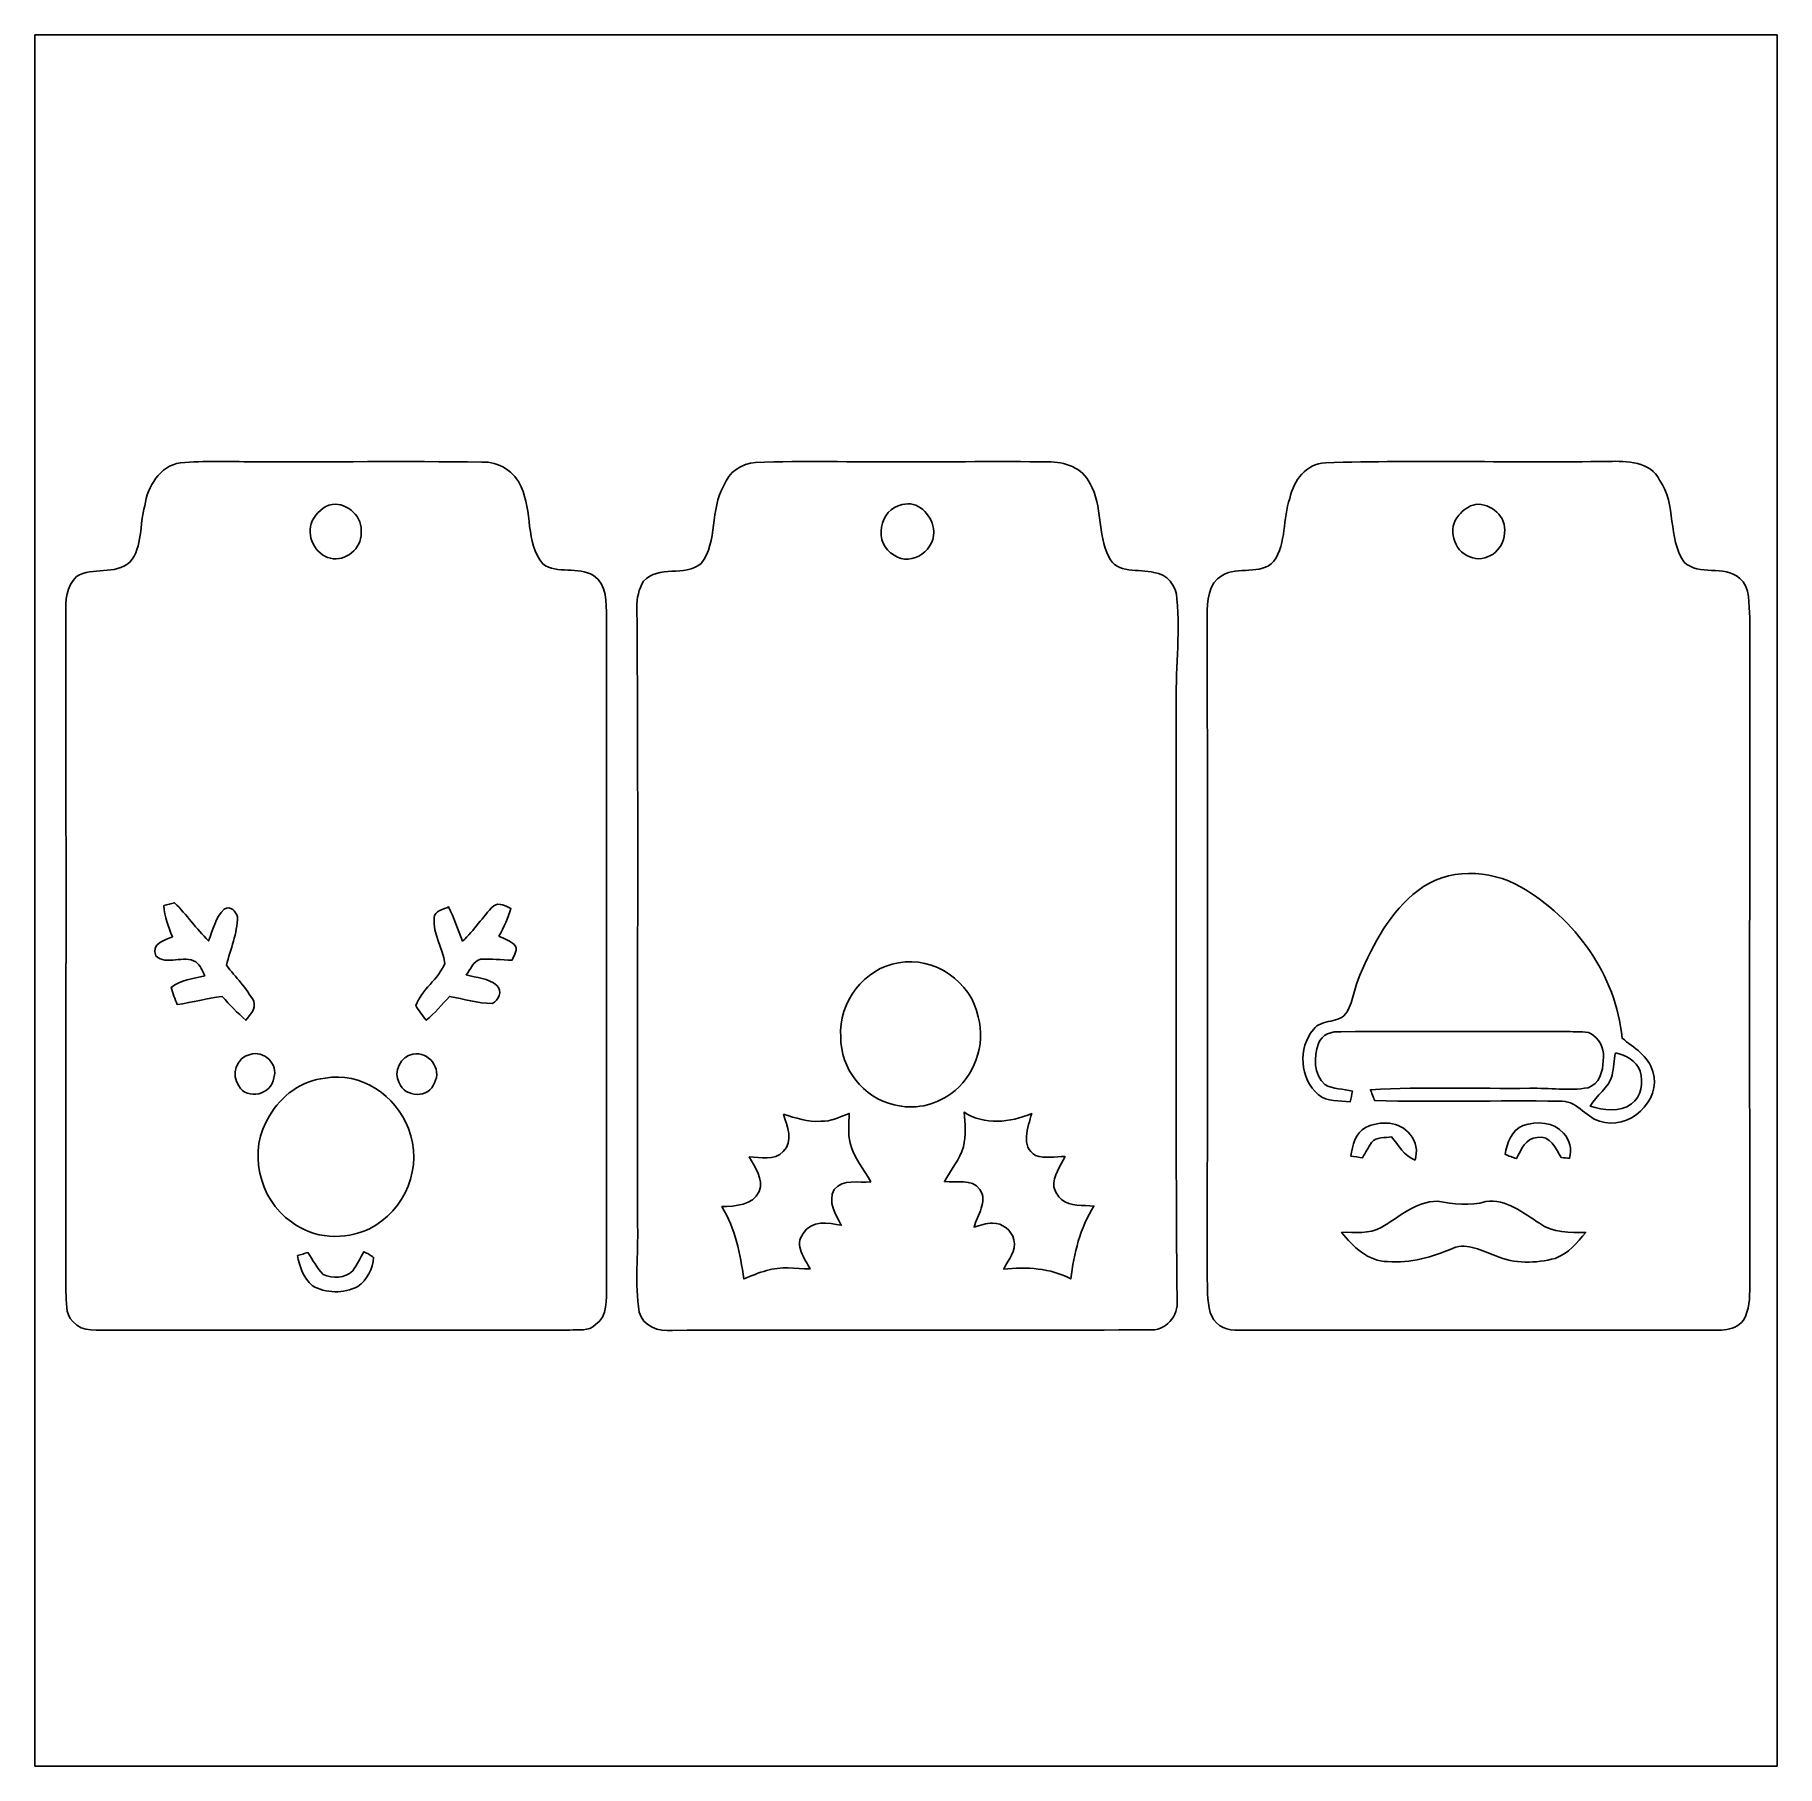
# Model space of a CAD drawing. Header units: centimetres. Extents: x -16.8 to 16.8, y -16.7 to 16.7.
import ezdxf

# ---------------------------------------------------------------- set-up
doc = ezdxf.new("R2010")
doc.units = ezdxf.units.CM
doc.header["$MEASUREMENT"] = 0
doc.layers.add('Layer 1', color=7, linetype='Continuous')

msp = doc.modelspace()

# ---------------------------------------------------------------- linework, layer by layer
at = {"layer": 'Layer 1', "color": 7}
for points, knots in [([(-16.77458, 16.66875), (-16.77458, 16.66875), (16.77458, 16.66875), (16.77458, 16.66875), (16.77458, 16.66875), (16.77458, 16.66875), (16.77458, -16.66875), (16.77458, -16.66875), (16.77458, -16.66875), (16.77458, -16.66875), (-16.77458, -16.66875), (-16.77458, -16.66875), (-16.77458, -16.66875), (-16.77458, -16.66875), (-16.77458, 16.66875), (-16.77458, 16.66875), (-16.77458, 16.66875), (-16.77458, 16.66875), (-16.77458, 16.66875), (-16.77458, 16.66875)], [0, 0, 0, 0, 0.16666667, 0.16666667, 0.16666667, 0.16666667, 0.33333333, 0.33333333, 0.33333333, 0.33333333, 0.5, 0.5, 0.5, 0.5, 0.66666667, 0.66666667, 0.66666667, 0.66666667, 1, 1, 1, 1]), ([(-13.97282, 8.42821), (-14.37005, 8.36895), (-14.60606, 7.9696), (-14.65862, 7.60024), (-14.65862, 7.60024), (-14.76446, 7.24112), (-14.69002, 6.81708), (-14.94543, 6.51369), (-14.94543, 6.51369), (-15.22871, 6.25792), (-15.66404, 6.43608), (-15.97272, 6.23605), (-15.97272, 6.23605), (-16.1738, 6.05896), (-16.18862, 5.76933), (-16.17733, 5.52168), (-16.17733, 5.52168), (-16.17204, 1.17016), (-16.17627, -3.18135), (-16.17521, -7.53286), (-16.17521, -7.53286), (-16.15758, -7.72125), (-16.20061, -7.96078), (-16.04222, -8.10472), (-16.04222, -8.10472), (-15.86406, -8.33649), (-15.54304, -8.25182), (-15.29327, -8.27617), (-15.29327, -8.27617), (-12.35287, -8.26911), (-9.41246, -8.27334), (-6.47241, -8.27405), (-6.47241, -8.27405), (-6.30731, -8.25465), (-6.10941, -8.30439), (-5.97994, -8.16645), (-5.97994, -8.16645), (-5.73088, -8.01229), (-5.78062, -7.67221), (-5.76509, -7.42668), (-5.76509, -7.42668), (-5.76968, -3.13408), (-5.76968, 1.15852), (-5.76545, 5.45112), (-5.76545, 5.45112), (-5.77215, 5.72523), (-5.75486, 6.09212), (-6.01874, 6.25969), (-6.01874, 6.25969), (-6.31331, 6.43749), (-6.71371, 6.27839), (-6.99523, 6.48123), (-6.99523, 6.48123), (-7.33531, 6.9021), (-7.18714, 7.493), (-7.41257, 7.9629), (-7.41257, 7.9629), (-7.52651, 8.26417), (-7.84895, 8.45644), (-8.16681, 8.44268), (-8.16681, 8.44268), (-9.63648, 8.46173), (-11.10686, 8.44127), (-12.57653, 8.44973), (-12.57653, 8.44973), (-13.04184, 8.44656), (-13.50857, 8.47019), (-13.97282, 8.42821), (-13.97282, 8.42821), (-13.97282, 8.42821), (-13.97282, 8.42821), (-13.97282, 8.42821)], [0, 0, 0, 0, 0.05263158, 0.05263158, 0.05263158, 0.05263158, 0.10526316, 0.10526316, 0.10526316, 0.10526316, 0.15789474, 0.15789474, 0.15789474, 0.15789474, 0.21052632, 0.21052632, 0.21052632, 0.21052632, 0.26315789, 0.26315789, 0.26315789, 0.26315789, 0.31578947, 0.31578947, 0.31578947, 0.31578947, 0.36842105, 0.36842105, 0.36842105, 0.36842105, 0.42105263, 0.42105263, 0.42105263, 0.42105263, 0.47368421, 0.47368421, 0.47368421, 0.47368421, 0.52631579, 0.52631579, 0.52631579, 0.52631579, 0.57894737, 0.57894737, 0.57894737, 0.57894737, 0.63157895, 0.63157895, 0.63157895, 0.63157895, 0.68421053, 0.68421053, 0.68421053, 0.68421053, 0.73684211, 0.73684211, 0.73684211, 0.73684211, 0.78947368, 0.78947368, 0.78947368, 0.78947368, 0.84210526, 0.84210526, 0.84210526, 0.84210526, 0.89473684, 0.89473684, 0.89473684, 0.89473684, 1, 1, 1, 1]), ([(-2.89701, 8.43104), (-3.16865, 8.41728), (-3.41242, 8.24724), (-3.50873, 7.99042), (-3.50873, 7.99042), (-3.78178, 7.52687), (-3.61315, 6.92079), (-3.94476, 6.48617), (-3.94476, 6.48617), (-4.26156, 6.22547), (-4.76285, 6.46642), (-5.05354, 6.14786), (-5.05354, 6.14786), (-5.14773, 5.99757), (-5.18442, 5.81801), (-5.1816, 5.64198), (-5.1816, 5.64198), (-5.15126, 1.67428), (-5.17666, -2.29376), (-5.16784, -6.26181), (-5.16784, -6.26181), (-5.15373, -6.81567), (-5.22534, -7.37411), (-5.1368, -7.9248), (-5.1368, -7.9248), (-5.07436, -8.19785), (-4.75227, -8.31074), (-4.49862, -8.27722), (-4.49862, -8.27722), (-1.4411, -8.26241), (1.61713, -8.28393), (4.67466, -8.26699), (4.67466, -8.26699), (4.99886, -8.30404), (5.25357, -7.99888), (5.22076, -7.68844), (5.22076, -7.68844), (5.18266, -3.89749), (5.21476, -0.10513), (5.20171, 3.68653), (5.20171, 3.68653), (5.18336, 4.3942), (5.28708, 5.10293), (5.21441, 5.80954), (5.21441, 5.80954), (5.21406, 6.05543), (5.02391, 6.29497), (4.77485, 6.31719), (4.77485, 6.31719), (4.48486, 6.39163), (4.05941, 6.27839), (3.90349, 6.61741), (3.90349, 6.61741), (3.68229, 7.05591), (3.79271, 7.5946), (3.54542, 8.02605), (3.54542, 8.02605), (3.40819, 8.33437), (3.05012, 8.45538), (2.73473, 8.44409), (2.73473, 8.44409), (1.79388, 8.46173), (0.85266, 8.44232), (-0.08819, 8.44903), (-0.08819, 8.44903), (-1.02447, 8.43492), (-1.9618, 8.47831), (-2.89701, 8.43104), (-2.89701, 8.43104), (-2.89701, 8.43104), (-2.89701, 8.43104), (-2.89701, 8.43104)], [0, 0, 0, 0, 0.05263158, 0.05263158, 0.05263158, 0.05263158, 0.10526316, 0.10526316, 0.10526316, 0.10526316, 0.15789474, 0.15789474, 0.15789474, 0.15789474, 0.21052632, 0.21052632, 0.21052632, 0.21052632, 0.26315789, 0.26315789, 0.26315789, 0.26315789, 0.31578947, 0.31578947, 0.31578947, 0.31578947, 0.36842105, 0.36842105, 0.36842105, 0.36842105, 0.42105263, 0.42105263, 0.42105263, 0.42105263, 0.47368421, 0.47368421, 0.47368421, 0.47368421, 0.52631579, 0.52631579, 0.52631579, 0.52631579, 0.57894737, 0.57894737, 0.57894737, 0.57894737, 0.63157895, 0.63157895, 0.63157895, 0.63157895, 0.68421053, 0.68421053, 0.68421053, 0.68421053, 0.73684211, 0.73684211, 0.73684211, 0.73684211, 0.78947368, 0.78947368, 0.78947368, 0.78947368, 0.84210526, 0.84210526, 0.84210526, 0.84210526, 0.89473684, 0.89473684, 0.89473684, 0.89473684, 1, 1, 1, 1]), ([(8.07473, 8.42962), (7.70784, 8.41446), (7.45843, 8.07826), (7.39246, 7.74347), (7.39246, 7.74347), (7.24888, 7.34977), (7.33178, 6.88728), (7.08484, 6.53239), (7.08484, 6.53239), (6.82237, 6.2484), (6.3948, 6.44913), (6.08683, 6.25863), (6.08683, 6.25863), (5.81731, 6.1154), (5.80178, 5.75698), (5.80072, 5.4864), (5.80072, 5.4864), (5.80425, 1.25271), (5.80531, -2.98097), (5.80037, -7.21466), (5.80037, -7.21466), (5.80602, -7.45384), (5.7972, -7.69902), (5.85964, -7.93291), (5.85964, -7.93291), (5.91573, -8.13576), (6.12211, -8.27828), (6.3306, -8.27334), (6.3306, -8.27334), (9.32991, -8.27476), (12.32923, -8.26805), (15.32855, -8.27617), (15.32855, -8.27617), (15.59772, -8.25676), (15.93215, -8.33332), (16.12441, -8.08355), (16.12441, -8.08355), (16.24259, -7.88987), (16.24542, -7.64646), (16.24824, -7.42632), (16.24824, -7.42632), (16.24189, -3.13373), (16.24718, 1.15888), (16.24577, 5.45147), (16.24577, 5.45147), (16.2239, 5.7023), (16.26517, 6.02544), (16.05033, 6.20889), (16.05033, 6.20889), (15.75223, 6.46712), (15.26893, 6.24417), (14.98247, 6.51581), (14.98247, 6.51581), (14.65721, 6.98359), (14.84277, 7.62776), (14.51222, 8.09413), (14.51222, 8.09413), (14.33689, 8.4515), (13.87369, 8.46667), (13.52938, 8.45397), (13.52938, 8.45397), (11.71116, 8.42927), (9.89154, 8.48007), (8.07473, 8.42962)], [0, 0, 0, 0, 0.05882353, 0.05882353, 0.05882353, 0.05882353, 0.11764706, 0.11764706, 0.11764706, 0.11764706, 0.17647059, 0.17647059, 0.17647059, 0.17647059, 0.23529412, 0.23529412, 0.23529412, 0.23529412, 0.29411765, 0.29411765, 0.29411765, 0.29411765, 0.35294118, 0.35294118, 0.35294118, 0.35294118, 0.41176471, 0.41176471, 0.41176471, 0.41176471, 0.47058824, 0.47058824, 0.47058824, 0.47058824, 0.52941176, 0.52941176, 0.52941176, 0.52941176, 0.58823529, 0.58823529, 0.58823529, 0.58823529, 0.64705882, 0.64705882, 0.64705882, 0.64705882, 0.70588235, 0.70588235, 0.70588235, 0.70588235, 0.76470588, 0.76470588, 0.76470588, 0.76470588, 0.82352941, 0.82352941, 0.82352941, 0.82352941, 0.88235294, 0.88235294, 0.88235294, 0.88235294, 1, 1, 1, 1]), ([(-11.04759, 7.62529), (-10.74984, 7.66939), (-10.44857, 7.372), (-10.49338, 7.07461), (-10.49338, 7.07461), (-10.47715, 6.78039), (-10.79535, 6.51898), (-11.08322, 6.59059), (-11.08322, 6.59059), (-11.38343, 6.65868), (-11.55912, 7.03016), (-11.4367, 7.30885), (-11.4367, 7.30885), (-11.35451, 7.45737), (-11.22221, 7.59707), (-11.04759, 7.62529)], [0, 0, 0, 0, 0.2, 0.2, 0.2, 0.2, 0.4, 0.4, 0.4, 0.4, 0.6, 0.6, 0.6, 0.6, 1, 1, 1, 1]), ([(-0.07303, 7.62247), (0.21943, 7.70925), (0.48719, 7.4362), (0.52917, 7.16492), (0.52917, 7.16492), (0.60219, 6.77651), (0.11183, 6.40574), (-0.22895, 6.65057), (-0.22895, 6.65057), (-0.63571, 6.85976), (-0.51611, 7.54874), (-0.07303, 7.62247)], [0, 0, 0, 0, 0.25, 0.25, 0.25, 0.25, 0.5, 0.5, 0.5, 0.5, 1, 1, 1, 1]), ([(10.96574, 7.62635), (11.26243, 7.65739), (11.57464, 7.38611), (11.52349, 7.07214), (11.52349, 7.07214), (11.5249, 6.74793), (11.15766, 6.48017), (10.85391, 6.61917), (10.85391, 6.61917), (10.54029, 6.72641), (10.42141, 7.17444), (10.64401, 7.41892), (10.64401, 7.41892), (10.72938, 7.51417), (10.83627, 7.60201), (10.96574, 7.62635)], [0, 0, 0, 0, 0.2, 0.2, 0.2, 0.2, 0.4, 0.4, 0.4, 0.4, 0.6, 0.6, 0.6, 0.6, 1, 1, 1, 1]), ([(9.86014, 0.19262), (10.41471, 0.63535), (11.23844, 0.60254), (11.83534, 0.26353), (11.83534, 0.26353), (12.88168, -0.3429), (13.67472, -1.43122), (13.78902, -2.65254), (13.78902, -2.65254), (14.01586, -2.83281), (14.29667, -2.99403), (14.38134, -3.29389), (14.38134, -3.29389), (14.55879, -3.86151), (13.90474, -4.44782), (13.35334, -4.24956), (13.35334, -4.24956), (13.06971, -4.16666), (12.90285, -3.82905), (12.57829, -3.86539), (12.57829, -3.86539), (11.39437, -3.84387), (10.20974, -3.8862), (9.02652, -3.8541), (9.02652, -3.8541), (9.00571, -3.80153), (8.96373, -3.69605), (8.94292, -3.64349), (8.94292, -3.64349), (9.96491, -3.58669), (10.98903, -3.62585), (12.01208, -3.61668), (12.01208, -3.61668), (12.38567, -3.60574), (12.76456, -3.67277), (13.13603, -3.60574), (13.13603, -3.60574), (13.34452, -3.53519), (13.42743, -3.28683), (13.42249, -3.08539), (13.42249, -3.08539), (13.46271, -2.90054), (13.38227, -2.71568), (13.24081, -2.59891), (13.24081, -2.59891), (13.12051, -2.48849), (12.93319, -2.54529), (12.78925, -2.5213), (12.78925, -2.5213), (11.31923, -2.5273), (9.8485, -2.51178), (8.37847, -2.52836), (8.37847, -2.52836), (8.20526, -2.51143), (8.00347, -2.58057), (7.93997, -2.7559), (7.93997, -2.7559), (7.84719, -3.0099), (7.85354, -3.34751), (8.06309, -3.5433), (8.06309, -3.5433), (8.2229, -3.63573), (8.42257, -3.62338), (8.59896, -3.67348), (8.59896, -3.67348), (8.58308, -3.74121), (8.56721, -3.80929), (8.55169, -3.87738), (8.55169, -3.87738), (8.34743, -3.85163), (8.10895, -3.88091), (7.93962, -3.73803), (7.93962, -3.73803), (7.58225, -3.43217), (7.54204, -2.84162), (7.84472, -2.48285), (7.84472, -2.48285), (8.00135, -2.26448), (8.36048, -2.38548), (8.49312, -2.14383), (8.49312, -2.14383), (8.61483, -1.92334), (8.64129, -1.66582), (8.74042, -1.43581), (8.74042, -1.43581), (8.99901, -0.82762), (9.32568, -0.21766), (9.86014, 0.19262), (9.86014, 0.19262), (9.86014, 0.19262), (9.86014, 0.19262), (9.86014, 0.19262)], [0, 0, 0, 0, 0.04166667, 0.04166667, 0.04166667, 0.04166667, 0.08333333, 0.08333333, 0.08333333, 0.08333333, 0.125, 0.125, 0.125, 0.125, 0.16666667, 0.16666667, 0.16666667, 0.16666667, 0.20833333, 0.20833333, 0.20833333, 0.20833333, 0.25, 0.25, 0.25, 0.25, 0.29166667, 0.29166667, 0.29166667, 0.29166667, 0.33333333, 0.33333333, 0.33333333, 0.33333333, 0.375, 0.375, 0.375, 0.375, 0.41666667, 0.41666667, 0.41666667, 0.41666667, 0.45833333, 0.45833333, 0.45833333, 0.45833333, 0.5, 0.5, 0.5, 0.5, 0.54166667, 0.54166667, 0.54166667, 0.54166667, 0.58333333, 0.58333333, 0.58333333, 0.58333333, 0.625, 0.625, 0.625, 0.625, 0.66666667, 0.66666667, 0.66666667, 0.66666667, 0.70833333, 0.70833333, 0.70833333, 0.70833333, 0.75, 0.75, 0.75, 0.75, 0.79166667, 0.79166667, 0.79166667, 0.79166667, 0.83333333, 0.83333333, 0.83333333, 0.83333333, 0.875, 0.875, 0.875, 0.875, 0.91666667, 0.91666667, 0.91666667, 0.91666667, 1, 1, 1, 1]), ([(-14.28856, -0.09913), (-14.21977, -0.08079), (-14.15133, -0.06244), (-14.08324, -0.04304), (-14.08324, -0.04304), (-13.8497, -0.2734), (-13.6652, -0.54822), (-13.43096, -0.77788), (-13.43096, -0.77788), (-13.3417, -0.57079), (-13.29866, -0.32561), (-13.13074, -0.16439), (-13.13074, -0.16439), (-12.99916, -0.09066), (-12.90391, -0.20955), (-12.87321, -0.31291), (-12.87321, -0.31291), (-12.87392, -0.63641), (-13.00833, -0.93698), (-13.08453, -1.24707), (-13.08453, -1.24707), (-12.90743, -1.47532), (-12.7, -1.68487), (-12.55924, -1.93922), (-12.55924, -1.93922), (-12.51056, -2.09021), (-12.6298, -2.19851), (-12.70953, -2.3047), (-12.70953, -2.3047), (-12.87357, -2.165), (-13.02385, -2.01048), (-13.16567, -1.84856), (-13.16567, -1.84856), (-13.45777, -1.87889), (-13.74069, -1.96286), (-14.03103, -2.00519), (-14.03103, -2.00519), (-14.07795, -1.89794), (-14.11781, -1.78611), (-14.15274, -1.67499), (-14.15274, -1.67499), (-13.96259, -1.53353), (-13.72694, -1.49966), (-13.50151, -1.45062), (-13.50151, -1.45062), (-13.54631, -1.35467), (-13.59041, -1.25271), (-13.67261, -1.18286), (-13.67261, -1.18286), (-13.90156, -1.03787), (-14.24093, -1.25977), (-14.44484, -1.06751), (-14.44484, -1.06751), (-14.53797, -0.82762), (-14.27868, -0.76482), (-14.12275, -0.69956), (-14.12275, -0.69956), (-14.2053, -0.50765), (-14.28327, -0.31115), (-14.28856, -0.09913)], [0, 0, 0, 0, 0.0625, 0.0625, 0.0625, 0.0625, 0.125, 0.125, 0.125, 0.125, 0.1875, 0.1875, 0.1875, 0.1875, 0.25, 0.25, 0.25, 0.25, 0.3125, 0.3125, 0.3125, 0.3125, 0.375, 0.375, 0.375, 0.375, 0.4375, 0.4375, 0.4375, 0.4375, 0.5, 0.5, 0.5, 0.5, 0.5625, 0.5625, 0.5625, 0.5625, 0.625, 0.625, 0.625, 0.625, 0.6875, 0.6875, 0.6875, 0.6875, 0.75, 0.75, 0.75, 0.75, 0.8125, 0.8125, 0.8125, 0.8125, 0.875, 0.875, 0.875, 0.875, 1, 1, 1, 1]), ([(-7.93962, -0.10301), (-7.83202, -0.02575), (-7.71102, -0.11183), (-7.6073, -0.15099), (-7.6073, -0.15099), (-7.65704, -0.34008), (-7.74771, -0.51329), (-7.83731, -0.6858), (-7.83731, -0.6858), (-7.73889, -0.73554), (-7.62953, -0.77082), (-7.54627, -0.84596), (-7.54627, -0.84596), (-7.45455, -0.93663), (-7.55086, -1.05586), (-7.58649, -1.1497), (-7.58649, -1.1497), (-7.78828, -1.14124), (-7.98971, -1.12007), (-8.1915, -1.13101), (-8.1915, -1.13101), (-8.33296, -1.16875), (-8.38447, -1.32927), (-8.47055, -1.43087), (-8.47055, -1.43087), (-8.27229, -1.48978), (-8.04122, -1.4919), (-7.87894, -1.63513), (-7.87894, -1.63513), (-7.76182, -1.73461), (-7.83837, -1.93322), (-7.96749, -1.98014), (-7.96749, -1.98014), (-8.24759, -1.9872), (-8.515, -1.88877), (-8.78946, -1.84785), (-8.78946, -1.84785), (-8.93339, -2.00519), (-9.07521, -2.1657), (-9.23749, -2.3054), (-9.23749, -2.3054), (-9.31157, -2.2165), (-9.38177, -2.12372), (-9.43822, -2.02318), (-9.43822, -2.02318), (-9.32991, -1.70921), (-8.9983, -1.52188), (-8.88259, -1.2125), (-8.88259, -1.2125), (-8.91152, -0.91264), (-9.11507, -0.64735), (-9.08473, -0.33549), (-9.08473, -0.33549), (-9.08614, -0.19579), (-8.89282, -0.1711), (-8.80639, -0.12171), (-8.80639, -0.12171), (-8.70656, -0.33726), (-8.62506, -0.56021), (-8.53793, -0.78105), (-8.53793, -0.78105), (-8.31391, -0.57679), (-8.15411, -0.31503), (-7.93962, -0.10301)], [0, 0, 0, 0, 0.05882353, 0.05882353, 0.05882353, 0.05882353, 0.11764706, 0.11764706, 0.11764706, 0.11764706, 0.17647059, 0.17647059, 0.17647059, 0.17647059, 0.23529412, 0.23529412, 0.23529412, 0.23529412, 0.29411765, 0.29411765, 0.29411765, 0.29411765, 0.35294118, 0.35294118, 0.35294118, 0.35294118, 0.41176471, 0.41176471, 0.41176471, 0.41176471, 0.47058824, 0.47058824, 0.47058824, 0.47058824, 0.52941176, 0.52941176, 0.52941176, 0.52941176, 0.58823529, 0.58823529, 0.58823529, 0.58823529, 0.64705882, 0.64705882, 0.64705882, 0.64705882, 0.70588235, 0.70588235, 0.70588235, 0.70588235, 0.76470588, 0.76470588, 0.76470588, 0.76470588, 0.82352941, 0.82352941, 0.82352941, 0.82352941, 0.88235294, 0.88235294, 0.88235294, 0.88235294, 1, 1, 1, 1]), ([(-0.14323, -1.20086), (0.53728, -1.06257), (1.25765, -1.56669), (1.39171, -2.23943), (1.39171, -2.23943), (1.53705, -2.7813), (1.31727, -3.39372), (0.86289, -3.72004), (0.86289, -3.72004), (0.55704, -3.95429), (0.14076, -4.02978), (-0.23072, -3.93418), (-0.23072, -3.93418), (-0.81492, -3.80259), (-1.27, -3.22968), (-1.25413, -2.62855), (-1.25413, -2.62855), (-1.31304, -1.96603), (-0.80081, -1.29963), (-0.14323, -1.20086)], [0, 0, 0, 0, 0.16666667, 0.16666667, 0.16666667, 0.16666667, 0.33333333, 0.33333333, 0.33333333, 0.33333333, 0.5, 0.5, 0.5, 0.5, 0.66666667, 0.66666667, 0.66666667, 0.66666667, 1, 1, 1, 1]), ([(-12.63121, -2.96333), (-12.37333, -2.87831), (-12.07629, -3.14501), (-12.17542, -3.4163), (-12.17542, -3.4163), (-12.20258, -3.73274), (-12.69153, -3.85833), (-12.84534, -3.56835), (-12.84534, -3.56835), (-13.00304, -3.36197), (-12.89156, -3.01731), (-12.63121, -2.96333)], [0, 0, 0, 0, 0.25, 0.25, 0.25, 0.25, 0.5, 0.5, 0.5, 0.5, 1, 1, 1, 1]), ([(-9.4936, -2.96157), (-9.19445, -2.89454), (-8.92845, -3.23921), (-9.08191, -3.5119), (-9.08191, -3.5119), (-9.16764, -3.81353), (-9.65941, -3.79906), (-9.75642, -3.51226), (-9.75642, -3.51226), (-9.88342, -3.30271), (-9.73138, -2.99226), (-9.4936, -2.96157)], [0, 0, 0, 0, 0.25, 0.25, 0.25, 0.25, 0.5, 0.5, 0.5, 0.5, 1, 1, 1, 1]), ([(13.65885, -2.93229), (13.63698, -3.07763), (13.63027, -3.22545), (13.595, -3.36903), (13.595, -3.36903), (13.52903, -3.6135), (13.2969, -3.74897), (13.17449, -3.95993), (13.17449, -3.95993), (13.42884, -4.03296), (13.74246, -4.09363), (13.96894, -3.91619), (13.96894, -3.91619), (14.16685, -3.78072), (14.19754, -3.50308), (14.13827, -3.28824), (14.13827, -3.28824), (14.06207, -3.08892), (13.86134, -2.96863), (13.65885, -2.93229)], [0, 0, 0, 0, 0.16666667, 0.16666667, 0.16666667, 0.16666667, 0.33333333, 0.33333333, 0.33333333, 0.33333333, 0.5, 0.5, 0.5, 0.5, 0.66666667, 0.66666667, 0.66666667, 0.66666667, 1, 1, 1, 1]), ([(-11.18623, -3.42265), (-10.50043, -3.29036), (-9.81322, -3.75567), (-9.5818, -4.39349), (-9.5818, -4.39349), (-9.28053, -5.10399), (-9.64918, -5.98558), (-10.33004, -6.32072), (-10.33004, -6.32072), (-10.80629, -6.54897), (-11.41024, -6.51757), (-11.83393, -6.18878), (-11.83393, -6.18878), (-12.46787, -5.75416), (-12.68166, -4.7939), (-12.25515, -4.14726), (-12.25515, -4.14726), (-12.03748, -3.76026), (-11.63391, -3.46463), (-11.18623, -3.42265)], [0, 0, 0, 0, 0.16666667, 0.16666667, 0.16666667, 0.16666667, 0.33333333, 0.33333333, 0.33333333, 0.33333333, 0.5, 0.5, 0.5, 0.5, 0.66666667, 0.66666667, 0.66666667, 0.66666667, 1, 1, 1, 1]), ([(-2.36149, -4.11656), (-2.12654, -4.18641), (-1.89089, -4.26649), (-1.64042, -4.25133), (-1.64042, -4.25133), (-1.44357, -4.26614), (-1.27247, -4.16278), (-1.09432, -4.09893), (-1.09432, -4.09893), (-1.09502, -4.29048), (-1.12571, -4.48627), (-1.07386, -4.67501), (-1.07386, -4.67501), (-1.01141, -4.95582), (-0.8061, -5.1689), (-0.67874, -5.42008), (-0.67874, -5.42008), (-0.91546, -5.43631), (-1.21003, -5.35869), (-1.38395, -5.56542), (-1.38395, -5.56542), (-1.50918, -5.80355), (-1.36031, -6.04767), (-1.24566, -6.25334), (-1.24566, -6.25334), (-1.49613, -6.20924), (-1.82386, -6.14221), (-1.97944, -6.41526), (-1.97944, -6.41526), (-2.15724, -6.6354), (-1.94839, -6.89716), (-1.8475, -7.09542), (-1.8475, -7.09542), (-2.12619, -7.08942), (-2.41265, -7.03827), (-2.68358, -7.12611), (-2.68358, -7.12611), (-2.83598, -7.16386), (-2.97956, -7.22983), (-3.12561, -7.28557), (-3.12561, -7.28557), (-3.18629, -6.80156), (-3.2893, -6.31719), (-3.54436, -5.89421), (-3.54436, -5.89421), (-3.29494, -5.88539), (-2.94464, -5.87163), (-2.82787, -5.60317), (-2.82787, -5.60317), (-2.73015, -5.3534), (-2.9143, -5.1435), (-3.01943, -4.93677), (-3.01943, -4.93677), (-2.80317, -4.93395), (-2.53048, -5.02038), (-2.36291, -4.83341), (-2.36291, -4.83341), (-2.16464, -4.64185), (-2.28177, -4.33529), (-2.36149, -4.11656)], [0, 0, 0, 0, 0.0625, 0.0625, 0.0625, 0.0625, 0.125, 0.125, 0.125, 0.125, 0.1875, 0.1875, 0.1875, 0.1875, 0.25, 0.25, 0.25, 0.25, 0.3125, 0.3125, 0.3125, 0.3125, 0.375, 0.375, 0.375, 0.375, 0.4375, 0.4375, 0.4375, 0.4375, 0.5, 0.5, 0.5, 0.5, 0.5625, 0.5625, 0.5625, 0.5625, 0.625, 0.625, 0.625, 0.625, 0.6875, 0.6875, 0.6875, 0.6875, 0.75, 0.75, 0.75, 0.75, 0.8125, 0.8125, 0.8125, 0.8125, 0.875, 0.875, 0.875, 0.875, 1, 1, 1, 1]), ([(1.11725, -4.07776), (1.50989, -4.33105), (2.00872, -4.27708), (2.42111, -4.10175), (2.42111, -4.10175), (2.34738, -4.36774), (2.19639, -4.73216), (2.49661, -4.91137), (2.49661, -4.91137), (2.67476, -4.97628), (2.87549, -4.92689), (3.06317, -4.93113), (3.06317, -4.93113), (2.97498, -5.11951), (2.82893, -5.29449), (2.84798, -5.51603), (2.84798, -5.51603), (2.86738, -5.60917), (2.92664, -5.68995), (2.99508, -5.75451), (2.99508, -5.75451), (3.16195, -5.90973), (3.4103, -5.85435), (3.61915, -5.88574), (3.61915, -5.88574), (3.34857, -6.30767), (3.23638, -6.79697), (3.17218, -7.28698), (3.17218, -7.28698), (2.77777, -7.07566), (2.31846, -7.05273), (1.88066, -7.09683), (1.88066, -7.09683), (1.96991, -6.91762), (2.13501, -6.74687), (2.07716, -6.53168), (2.07716, -6.53168), (2.03341, -6.34965), (1.85526, -6.20924), (1.66617, -6.21065), (1.66617, -6.21065), (1.54305, -6.21065), (1.42699, -6.25934), (1.30986, -6.29144), (1.30986, -6.29144), (1.37089, -6.05966), (1.58291, -5.79367), (1.42134, -5.56401), (1.42134, -5.56401), (1.26577, -5.34388), (0.97014, -5.44407), (0.73907, -5.41373), (0.73907, -5.41373), (0.86254, -5.19007), (1.02941, -4.98722), (1.10878, -4.74204), (1.10878, -4.74204), (1.15429, -4.52402), (1.14018, -4.29789), (1.11725, -4.07776)], [0, 0, 0, 0, 0.0625, 0.0625, 0.0625, 0.0625, 0.125, 0.125, 0.125, 0.125, 0.1875, 0.1875, 0.1875, 0.1875, 0.25, 0.25, 0.25, 0.25, 0.3125, 0.3125, 0.3125, 0.3125, 0.375, 0.375, 0.375, 0.375, 0.4375, 0.4375, 0.4375, 0.4375, 0.5, 0.5, 0.5, 0.5, 0.5625, 0.5625, 0.5625, 0.5625, 0.625, 0.625, 0.625, 0.625, 0.6875, 0.6875, 0.6875, 0.6875, 0.75, 0.75, 0.75, 0.75, 0.8125, 0.8125, 0.8125, 0.8125, 0.875, 0.875, 0.875, 0.875, 1, 1, 1, 1]), ([(8.85049, -4.37162), (9.12248, -4.23651), (9.51406, -4.24462), (9.70774, -4.50709), (9.70774, -4.50709), (9.82698, -4.64009), (9.8552, -4.82988), (9.80158, -4.99745), (9.80158, -4.99745), (9.59026, -4.92231), (9.48478, -4.71629), (9.35143, -4.55295), (9.35143, -4.55295), (9.22761, -4.57623), (9.05545, -4.54166), (8.96655, -4.65878), (8.96655, -4.65878), (8.90058, -4.75262), (8.84767, -4.85458), (8.79052, -4.95406), (8.79052, -4.95406), (8.73407, -4.9463), (8.62154, -4.93042), (8.56509, -4.92266), (8.56509, -4.92266), (8.5979, -4.71981), (8.64835, -4.47428), (8.85049, -4.37162)], [0, 0, 0, 0, 0.125, 0.125, 0.125, 0.125, 0.25, 0.25, 0.25, 0.25, 0.375, 0.375, 0.375, 0.375, 0.5, 0.5, 0.5, 0.5, 0.625, 0.625, 0.625, 0.625, 0.75, 0.75, 0.75, 0.75, 1, 1, 1, 1]), ([(11.88156, -4.33211), (12.14049, -4.24568), (12.47634, -4.25838), (12.66331, -4.48239), (12.66331, -4.48239), (12.78714, -4.60834), (12.82171, -4.79601), (12.77726, -4.96358), (12.77726, -4.96358), (12.72399, -4.959), (12.67107, -4.95441), (12.61851, -4.95053), (12.61851, -4.95053), (12.50738, -4.78296), (12.41284, -4.50956), (12.15143, -4.56565), (12.15143, -4.56565), (11.92706, -4.56389), (11.84663, -4.80907), (11.7542, -4.97029), (11.7542, -4.97029), (11.68047, -4.94453), (11.60709, -4.91772), (11.53477, -4.8895), (11.53477, -4.8895), (11.57041, -4.66937), (11.66072, -4.42524), (11.88156, -4.33211)], [0, 0, 0, 0, 0.125, 0.125, 0.125, 0.125, 0.25, 0.25, 0.25, 0.25, 0.375, 0.375, 0.375, 0.375, 0.5, 0.5, 0.5, 0.5, 0.625, 0.625, 0.625, 0.625, 0.75, 0.75, 0.75, 0.75, 1, 1, 1, 1]), ([(9.15211, -6.29391), (9.49748, -6.10129), (9.81287, -5.78661), (10.23585, -5.79049), (10.23585, -5.79049), (10.54206, -5.84059), (10.8585, -5.89209), (11.16224, -5.79684), (11.16224, -5.79684), (11.55806, -5.73617), (11.88755, -6.01909), (12.198, -6.2163), (12.198, -6.2163), (12.45552, -6.40644), (12.78714, -6.38951), (13.09052, -6.39163), (13.09052, -6.39163), (12.92966, -6.5913), (12.74762, -6.79803), (12.50244, -6.89081), (12.50244, -6.89081), (12.12779, -6.98923), (11.71575, -6.99841), (11.35486, -6.84213), (11.35486, -6.84213), (11.09698, -6.75287), (10.81581, -6.58389), (10.53747, -6.69219), (10.53747, -6.69219), (10.1413, -6.86541), (9.71091, -6.98853), (9.27453, -6.95184), (9.27453, -6.95184), (8.89917, -6.94902), (8.60425, -6.66856), (8.388, -6.39022), (8.388, -6.39022), (8.64235, -6.3814), (8.92104, -6.43079), (9.15211, -6.29391)], [0, 0, 0, 0, 0.09090909, 0.09090909, 0.09090909, 0.09090909, 0.18181818, 0.18181818, 0.18181818, 0.18181818, 0.27272727, 0.27272727, 0.27272727, 0.27272727, 0.36363636, 0.36363636, 0.36363636, 0.36363636, 0.45454545, 0.45454545, 0.45454545, 0.45454545, 0.54545455, 0.54545455, 0.54545455, 0.54545455, 0.63636364, 0.63636364, 0.63636364, 0.63636364, 0.72727273, 0.72727273, 0.72727273, 0.72727273, 0.81818182, 0.81818182, 0.81818182, 0.81818182, 1, 1, 1, 1]), ([(-11.71751, -6.83507), (-11.65084, -6.81637), (-11.58416, -6.79838), (-11.51714, -6.78039), (-11.51714, -6.78039), (-11.42294, -6.92291), (-11.34145, -7.07672), (-11.22186, -7.19984), (-11.22186, -7.19984), (-11.0423, -7.28345), (-10.79747, -7.2831), (-10.65459, -7.12964), (-10.65459, -7.12964), (-10.57169, -7.01393), (-10.50502, -6.88904), (-10.43764, -6.76416), (-10.43764, -6.76416), (-10.37414, -6.79626), (-10.30781, -6.8259), (-10.25243, -6.87282), (-10.25243, -6.87282), (-10.26619, -7.08836), (-10.37943, -7.30779), (-10.55688, -7.43479), (-10.55688, -7.43479), (-10.82993, -7.56744), (-11.17247, -7.57308), (-11.4367, -7.41504), (-11.4367, -7.41504), (-11.60004, -7.26546), (-11.68083, -7.04885), (-11.71751, -6.83507)], [0, 0, 0, 0, 0.11111111, 0.11111111, 0.11111111, 0.11111111, 0.22222222, 0.22222222, 0.22222222, 0.22222222, 0.33333333, 0.33333333, 0.33333333, 0.33333333, 0.44444444, 0.44444444, 0.44444444, 0.44444444, 0.55555556, 0.55555556, 0.55555556, 0.55555556, 0.66666667, 0.66666667, 0.66666667, 0.66666667, 0.77777778, 0.77777778, 0.77777778, 0.77777778, 1, 1, 1, 1])]:
    msp.add_open_spline(points, degree=3, knots=knots, dxfattribs=at)
at = {"layer": 'Layer 1', "color": 251}
for points, knots in [([(-13.97282, 8.42821), (-13.50857, 8.47019), (-13.04184, 8.44656), (-12.57653, 8.44973), (-12.57653, 8.44973), (-11.10686, 8.44127), (-9.63648, 8.46173), (-8.16681, 8.44268), (-8.16681, 8.44268), (-7.84895, 8.45644), (-7.52651, 8.26417), (-7.41257, 7.9629), (-7.41257, 7.9629), (-7.18714, 7.493), (-7.33531, 6.9021), (-6.99523, 6.48123), (-6.99523, 6.48123), (-6.71371, 6.27839), (-6.31331, 6.43749), (-6.01874, 6.25969), (-6.01874, 6.25969), (-5.75486, 6.09212), (-5.77215, 5.72523), (-5.76545, 5.45112), (-5.76545, 5.45112), (-5.76968, 1.15852), (-5.76968, -3.13408), (-5.76509, -7.42668), (-5.76509, -7.42668), (-5.78062, -7.67221), (-5.73088, -8.01229), (-5.97994, -8.16645), (-5.97994, -8.16645), (-6.10941, -8.30439), (-6.30731, -8.25465), (-6.47241, -8.27405), (-6.47241, -8.27405), (-9.41246, -8.27334), (-12.35287, -8.26911), (-15.29327, -8.27617), (-15.29327, -8.27617), (-15.54304, -8.25182), (-15.86406, -8.33649), (-16.04222, -8.10472), (-16.04222, -8.10472), (-16.20061, -7.96078), (-16.15758, -7.72125), (-16.17521, -7.53286), (-16.17521, -7.53286), (-16.17627, -3.18135), (-16.17204, 1.17016), (-16.17733, 5.52168), (-16.17733, 5.52168), (-16.18862, 5.76933), (-16.1738, 6.05896), (-15.97272, 6.23605), (-15.97272, 6.23605), (-15.66404, 6.43608), (-15.22871, 6.25792), (-14.94543, 6.51369), (-14.94543, 6.51369), (-14.69002, 6.81708), (-14.76446, 7.24112), (-14.65862, 7.60024), (-14.65862, 7.60024), (-14.60606, 7.9696), (-14.37005, 8.36895), (-13.97282, 8.42821), (-13.97282, 8.42821), (-13.97282, 8.42821), (-13.97282, 8.42821), (-13.97282, 8.42821)], [0, 0, 0, 0, 0.05263158, 0.05263158, 0.05263158, 0.05263158, 0.10526316, 0.10526316, 0.10526316, 0.10526316, 0.15789474, 0.15789474, 0.15789474, 0.15789474, 0.21052632, 0.21052632, 0.21052632, 0.21052632, 0.26315789, 0.26315789, 0.26315789, 0.26315789, 0.31578947, 0.31578947, 0.31578947, 0.31578947, 0.36842105, 0.36842105, 0.36842105, 0.36842105, 0.42105263, 0.42105263, 0.42105263, 0.42105263, 0.47368421, 0.47368421, 0.47368421, 0.47368421, 0.52631579, 0.52631579, 0.52631579, 0.52631579, 0.57894737, 0.57894737, 0.57894737, 0.57894737, 0.63157895, 0.63157895, 0.63157895, 0.63157895, 0.68421053, 0.68421053, 0.68421053, 0.68421053, 0.73684211, 0.73684211, 0.73684211, 0.73684211, 0.78947368, 0.78947368, 0.78947368, 0.78947368, 0.84210526, 0.84210526, 0.84210526, 0.84210526, 0.89473684, 0.89473684, 0.89473684, 0.89473684, 1, 1, 1, 1]), ([(-2.89701, 8.43104), (-1.9618, 8.47831), (-1.02447, 8.43492), (-0.08819, 8.44903), (-0.08819, 8.44903), (0.85266, 8.44232), (1.79388, 8.46173), (2.73473, 8.44409), (2.73473, 8.44409), (3.05012, 8.45538), (3.40819, 8.33437), (3.54542, 8.02605), (3.54542, 8.02605), (3.79271, 7.5946), (3.68229, 7.05591), (3.90349, 6.61741), (3.90349, 6.61741), (4.05941, 6.27839), (4.48486, 6.39163), (4.77485, 6.31719), (4.77485, 6.31719), (5.02391, 6.29497), (5.21406, 6.05543), (5.21441, 5.80954), (5.21441, 5.80954), (5.28708, 5.10293), (5.18336, 4.3942), (5.20171, 3.68653), (5.20171, 3.68653), (5.21476, -0.10513), (5.18266, -3.89749), (5.22076, -7.68844), (5.22076, -7.68844), (5.25357, -7.99888), (4.99886, -8.30404), (4.67466, -8.26699), (4.67466, -8.26699), (1.61713, -8.28393), (-1.4411, -8.26241), (-4.49862, -8.27722), (-4.49862, -8.27722), (-4.75227, -8.31074), (-5.07436, -8.19785), (-5.1368, -7.9248), (-5.1368, -7.9248), (-5.22534, -7.37411), (-5.15373, -6.81567), (-5.16784, -6.26181), (-5.16784, -6.26181), (-5.17666, -2.29376), (-5.15126, 1.67428), (-5.1816, 5.64198), (-5.1816, 5.64198), (-5.18442, 5.81801), (-5.14773, 5.99757), (-5.05354, 6.14786), (-5.05354, 6.14786), (-4.76285, 6.46642), (-4.26156, 6.22547), (-3.94476, 6.48617), (-3.94476, 6.48617), (-3.61315, 6.92079), (-3.78178, 7.52687), (-3.50873, 7.99042), (-3.50873, 7.99042), (-3.41242, 8.24724), (-3.16865, 8.41728), (-2.89701, 8.43104), (-2.89701, 8.43104), (-2.89701, 8.43104), (-2.89701, 8.43104), (-2.89701, 8.43104)], [0, 0, 0, 0, 0.05263158, 0.05263158, 0.05263158, 0.05263158, 0.10526316, 0.10526316, 0.10526316, 0.10526316, 0.15789474, 0.15789474, 0.15789474, 0.15789474, 0.21052632, 0.21052632, 0.21052632, 0.21052632, 0.26315789, 0.26315789, 0.26315789, 0.26315789, 0.31578947, 0.31578947, 0.31578947, 0.31578947, 0.36842105, 0.36842105, 0.36842105, 0.36842105, 0.42105263, 0.42105263, 0.42105263, 0.42105263, 0.47368421, 0.47368421, 0.47368421, 0.47368421, 0.52631579, 0.52631579, 0.52631579, 0.52631579, 0.57894737, 0.57894737, 0.57894737, 0.57894737, 0.63157895, 0.63157895, 0.63157895, 0.63157895, 0.68421053, 0.68421053, 0.68421053, 0.68421053, 0.73684211, 0.73684211, 0.73684211, 0.73684211, 0.78947368, 0.78947368, 0.78947368, 0.78947368, 0.84210526, 0.84210526, 0.84210526, 0.84210526, 0.89473684, 0.89473684, 0.89473684, 0.89473684, 1, 1, 1, 1]), ([(8.07473, 8.42962), (9.89154, 8.48007), (11.71116, 8.42927), (13.52938, 8.45397), (13.52938, 8.45397), (13.87369, 8.46667), (14.33689, 8.4515), (14.51222, 8.09413), (14.51222, 8.09413), (14.84277, 7.62776), (14.65721, 6.98359), (14.98247, 6.51581), (14.98247, 6.51581), (15.26893, 6.24417), (15.75223, 6.46712), (16.05033, 6.20889), (16.05033, 6.20889), (16.26517, 6.02544), (16.2239, 5.7023), (16.24577, 5.45147), (16.24577, 5.45147), (16.24718, 1.15888), (16.24189, -3.13373), (16.24824, -7.42632), (16.24824, -7.42632), (16.24542, -7.64646), (16.24259, -7.88987), (16.12441, -8.08355), (16.12441, -8.08355), (15.93215, -8.33332), (15.59772, -8.25676), (15.32855, -8.27617), (15.32855, -8.27617), (12.32923, -8.26805), (9.32991, -8.27476), (6.3306, -8.27334), (6.3306, -8.27334), (6.12211, -8.27828), (5.91573, -8.13576), (5.85964, -7.93291), (5.85964, -7.93291), (5.7972, -7.69902), (5.80602, -7.45384), (5.80037, -7.21466), (5.80037, -7.21466), (5.80531, -2.98097), (5.80425, 1.25271), (5.80072, 5.4864), (5.80072, 5.4864), (5.80178, 5.75698), (5.81731, 6.1154), (6.08683, 6.25863), (6.08683, 6.25863), (6.3948, 6.44913), (6.82237, 6.2484), (7.08484, 6.53239), (7.08484, 6.53239), (7.33178, 6.88728), (7.24888, 7.34977), (7.39246, 7.74347), (7.39246, 7.74347), (7.45843, 8.07826), (7.70784, 8.41446), (8.07473, 8.42962), (8.07473, 8.42962), (8.07473, 8.42962), (8.07473, 8.42962), (8.07473, 8.42962)], [0, 0, 0, 0, 0.05555556, 0.05555556, 0.05555556, 0.05555556, 0.11111111, 0.11111111, 0.11111111, 0.11111111, 0.16666667, 0.16666667, 0.16666667, 0.16666667, 0.22222222, 0.22222222, 0.22222222, 0.22222222, 0.27777778, 0.27777778, 0.27777778, 0.27777778, 0.33333333, 0.33333333, 0.33333333, 0.33333333, 0.38888889, 0.38888889, 0.38888889, 0.38888889, 0.44444444, 0.44444444, 0.44444444, 0.44444444, 0.5, 0.5, 0.5, 0.5, 0.55555556, 0.55555556, 0.55555556, 0.55555556, 0.61111111, 0.61111111, 0.61111111, 0.61111111, 0.66666667, 0.66666667, 0.66666667, 0.66666667, 0.72222222, 0.72222222, 0.72222222, 0.72222222, 0.77777778, 0.77777778, 0.77777778, 0.77777778, 0.83333333, 0.83333333, 0.83333333, 0.83333333, 0.88888889, 0.88888889, 0.88888889, 0.88888889, 1, 1, 1, 1]), ([(-11.04759, 7.62529), (-11.22221, 7.59707), (-11.35451, 7.45737), (-11.4367, 7.30885), (-11.4367, 7.30885), (-11.55912, 7.03016), (-11.38343, 6.65868), (-11.08322, 6.59059), (-11.08322, 6.59059), (-10.79535, 6.51898), (-10.47715, 6.78039), (-10.49338, 7.07461), (-10.49338, 7.07461), (-10.44857, 7.372), (-10.74984, 7.66939), (-11.04759, 7.62529), (-11.04759, 7.62529), (-11.04759, 7.62529), (-11.04759, 7.62529), (-11.04759, 7.62529)], [0, 0, 0, 0, 0.16666667, 0.16666667, 0.16666667, 0.16666667, 0.33333333, 0.33333333, 0.33333333, 0.33333333, 0.5, 0.5, 0.5, 0.5, 0.66666667, 0.66666667, 0.66666667, 0.66666667, 1, 1, 1, 1]), ([(-0.07303, 7.62247), (-0.51611, 7.54874), (-0.63571, 6.85976), (-0.22895, 6.65057), (-0.22895, 6.65057), (0.11183, 6.40574), (0.60219, 6.77651), (0.52917, 7.16492), (0.52917, 7.16492), (0.48719, 7.4362), (0.21943, 7.70925), (-0.07303, 7.62247), (-0.07303, 7.62247), (-0.07303, 7.62247), (-0.07303, 7.62247), (-0.07303, 7.62247)], [0, 0, 0, 0, 0.2, 0.2, 0.2, 0.2, 0.4, 0.4, 0.4, 0.4, 0.6, 0.6, 0.6, 0.6, 1, 1, 1, 1]), ([(10.96574, 7.62635), (10.83627, 7.60201), (10.72938, 7.51417), (10.64401, 7.41892), (10.64401, 7.41892), (10.42141, 7.17444), (10.54029, 6.72641), (10.85391, 6.61917), (10.85391, 6.61917), (11.15766, 6.48017), (11.5249, 6.74793), (11.52349, 7.07214), (11.52349, 7.07214), (11.57464, 7.38611), (11.26243, 7.65739), (10.96574, 7.62635), (10.96574, 7.62635), (10.96574, 7.62635), (10.96574, 7.62635), (10.96574, 7.62635)], [0, 0, 0, 0, 0.16666667, 0.16666667, 0.16666667, 0.16666667, 0.33333333, 0.33333333, 0.33333333, 0.33333333, 0.5, 0.5, 0.5, 0.5, 0.66666667, 0.66666667, 0.66666667, 0.66666667, 1, 1, 1, 1]), ([(9.86014, 0.19262), (9.32568, -0.21766), (8.99901, -0.82762), (8.74042, -1.43581), (8.74042, -1.43581), (8.64129, -1.66582), (8.61483, -1.92334), (8.49312, -2.14383), (8.49312, -2.14383), (8.36048, -2.38548), (8.00135, -2.26448), (7.84472, -2.48285), (7.84472, -2.48285), (7.54204, -2.84162), (7.58225, -3.43217), (7.93962, -3.73803), (7.93962, -3.73803), (8.10895, -3.88091), (8.34743, -3.85163), (8.55169, -3.87738), (8.55169, -3.87738), (8.56721, -3.80929), (8.58308, -3.74121), (8.59896, -3.67348), (8.59896, -3.67348), (8.42257, -3.62338), (8.2229, -3.63573), (8.06309, -3.5433), (8.06309, -3.5433), (7.85354, -3.34751), (7.84719, -3.0099), (7.93997, -2.7559), (7.93997, -2.7559), (8.00347, -2.58057), (8.20526, -2.51143), (8.37847, -2.52836), (8.37847, -2.52836), (9.8485, -2.51178), (11.31923, -2.5273), (12.78925, -2.5213), (12.78925, -2.5213), (12.93319, -2.54529), (13.12051, -2.48849), (13.24081, -2.59891), (13.24081, -2.59891), (13.38227, -2.71568), (13.46271, -2.90054), (13.42249, -3.08539), (13.42249, -3.08539), (13.42743, -3.28683), (13.34452, -3.53519), (13.13603, -3.60574), (13.13603, -3.60574), (12.76456, -3.67277), (12.38567, -3.60574), (12.01208, -3.61668), (12.01208, -3.61668), (10.98903, -3.62585), (9.96491, -3.58669), (8.94292, -3.64349), (8.94292, -3.64349), (8.96373, -3.69605), (9.00571, -3.80153), (9.02652, -3.8541), (9.02652, -3.8541), (10.20974, -3.8862), (11.39437, -3.84387), (12.57829, -3.86539), (12.57829, -3.86539), (12.90285, -3.82905), (13.06971, -4.16666), (13.35334, -4.24956), (13.35334, -4.24956), (13.90474, -4.44782), (14.55879, -3.86151), (14.38134, -3.29389), (14.38134, -3.29389), (14.29667, -2.99403), (14.01586, -2.83281), (13.78902, -2.65254), (13.78902, -2.65254), (13.67472, -1.43122), (12.88168, -0.3429), (11.83534, 0.26353), (11.83534, 0.26353), (11.23844, 0.60254), (10.41471, 0.63535), (9.86014, 0.19262), (9.86014, 0.19262), (9.86014, 0.19262), (9.86014, 0.19262), (9.86014, 0.19262)], [0, 0, 0, 0, 0.04166667, 0.04166667, 0.04166667, 0.04166667, 0.08333333, 0.08333333, 0.08333333, 0.08333333, 0.125, 0.125, 0.125, 0.125, 0.16666667, 0.16666667, 0.16666667, 0.16666667, 0.20833333, 0.20833333, 0.20833333, 0.20833333, 0.25, 0.25, 0.25, 0.25, 0.29166667, 0.29166667, 0.29166667, 0.29166667, 0.33333333, 0.33333333, 0.33333333, 0.33333333, 0.375, 0.375, 0.375, 0.375, 0.41666667, 0.41666667, 0.41666667, 0.41666667, 0.45833333, 0.45833333, 0.45833333, 0.45833333, 0.5, 0.5, 0.5, 0.5, 0.54166667, 0.54166667, 0.54166667, 0.54166667, 0.58333333, 0.58333333, 0.58333333, 0.58333333, 0.625, 0.625, 0.625, 0.625, 0.66666667, 0.66666667, 0.66666667, 0.66666667, 0.70833333, 0.70833333, 0.70833333, 0.70833333, 0.75, 0.75, 0.75, 0.75, 0.79166667, 0.79166667, 0.79166667, 0.79166667, 0.83333333, 0.83333333, 0.83333333, 0.83333333, 0.875, 0.875, 0.875, 0.875, 0.91666667, 0.91666667, 0.91666667, 0.91666667, 1, 1, 1, 1]), ([(-14.28856, -0.09913), (-14.28327, -0.31115), (-14.2053, -0.50765), (-14.12275, -0.69956), (-14.12275, -0.69956), (-14.27868, -0.76482), (-14.53797, -0.82762), (-14.44484, -1.06751), (-14.44484, -1.06751), (-14.24093, -1.25977), (-13.90156, -1.03787), (-13.67261, -1.18286), (-13.67261, -1.18286), (-13.59041, -1.25271), (-13.54631, -1.35467), (-13.50151, -1.45062), (-13.50151, -1.45062), (-13.72694, -1.49966), (-13.96259, -1.53353), (-14.15274, -1.67499), (-14.15274, -1.67499), (-14.11781, -1.78611), (-14.07795, -1.89794), (-14.03103, -2.00519), (-14.03103, -2.00519), (-13.74069, -1.96286), (-13.45777, -1.87889), (-13.16567, -1.84856), (-13.16567, -1.84856), (-13.02385, -2.01048), (-12.87357, -2.165), (-12.70953, -2.3047), (-12.70953, -2.3047), (-12.6298, -2.19851), (-12.51056, -2.09021), (-12.55924, -1.93922), (-12.55924, -1.93922), (-12.7, -1.68487), (-12.90743, -1.47532), (-13.08453, -1.24707), (-13.08453, -1.24707), (-13.00833, -0.93698), (-12.87392, -0.63641), (-12.87321, -0.31291), (-12.87321, -0.31291), (-12.90391, -0.20955), (-12.99916, -0.09066), (-13.13074, -0.16439), (-13.13074, -0.16439), (-13.29866, -0.32561), (-13.3417, -0.57079), (-13.43096, -0.77788), (-13.43096, -0.77788), (-13.6652, -0.54822), (-13.8497, -0.2734), (-14.08324, -0.04304), (-14.08324, -0.04304), (-14.15133, -0.06244), (-14.21977, -0.08079), (-14.28856, -0.09913), (-14.28856, -0.09913), (-14.28856, -0.09913), (-14.28856, -0.09913), (-14.28856, -0.09913)], [0, 0, 0, 0, 0.05882353, 0.05882353, 0.05882353, 0.05882353, 0.11764706, 0.11764706, 0.11764706, 0.11764706, 0.17647059, 0.17647059, 0.17647059, 0.17647059, 0.23529412, 0.23529412, 0.23529412, 0.23529412, 0.29411765, 0.29411765, 0.29411765, 0.29411765, 0.35294118, 0.35294118, 0.35294118, 0.35294118, 0.41176471, 0.41176471, 0.41176471, 0.41176471, 0.47058824, 0.47058824, 0.47058824, 0.47058824, 0.52941176, 0.52941176, 0.52941176, 0.52941176, 0.58823529, 0.58823529, 0.58823529, 0.58823529, 0.64705882, 0.64705882, 0.64705882, 0.64705882, 0.70588235, 0.70588235, 0.70588235, 0.70588235, 0.76470588, 0.76470588, 0.76470588, 0.76470588, 0.82352941, 0.82352941, 0.82352941, 0.82352941, 0.88235294, 0.88235294, 0.88235294, 0.88235294, 1, 1, 1, 1]), ([(-7.93962, -0.10301), (-8.15411, -0.31503), (-8.31391, -0.57679), (-8.53793, -0.78105), (-8.53793, -0.78105), (-8.62506, -0.56021), (-8.70656, -0.33726), (-8.80639, -0.12171), (-8.80639, -0.12171), (-8.89282, -0.1711), (-9.08614, -0.19579), (-9.08473, -0.33549), (-9.08473, -0.33549), (-9.11507, -0.64735), (-8.91152, -0.91264), (-8.88259, -1.2125), (-8.88259, -1.2125), (-8.9983, -1.52188), (-9.32991, -1.70921), (-9.43822, -2.02318), (-9.43822, -2.02318), (-9.38177, -2.12372), (-9.31157, -2.2165), (-9.23749, -2.3054), (-9.23749, -2.3054), (-9.07521, -2.1657), (-8.93339, -2.00519), (-8.78946, -1.84785), (-8.78946, -1.84785), (-8.515, -1.88877), (-8.24759, -1.9872), (-7.96749, -1.98014), (-7.96749, -1.98014), (-7.83837, -1.93322), (-7.76182, -1.73461), (-7.87894, -1.63513), (-7.87894, -1.63513), (-8.04122, -1.4919), (-8.27229, -1.48978), (-8.47055, -1.43087), (-8.47055, -1.43087), (-8.38447, -1.32927), (-8.33296, -1.16875), (-8.1915, -1.13101), (-8.1915, -1.13101), (-7.98971, -1.12007), (-7.78828, -1.14124), (-7.58649, -1.1497), (-7.58649, -1.1497), (-7.55086, -1.05586), (-7.45455, -0.93663), (-7.54627, -0.84596), (-7.54627, -0.84596), (-7.62953, -0.77082), (-7.73889, -0.73554), (-7.83731, -0.6858), (-7.83731, -0.6858), (-7.74771, -0.51329), (-7.65704, -0.34008), (-7.6073, -0.15099), (-7.6073, -0.15099), (-7.71102, -0.11183), (-7.83202, -0.02575), (-7.93962, -0.10301), (-7.93962, -0.10301), (-7.93962, -0.10301), (-7.93962, -0.10301), (-7.93962, -0.10301)], [0, 0, 0, 0, 0.05555556, 0.05555556, 0.05555556, 0.05555556, 0.11111111, 0.11111111, 0.11111111, 0.11111111, 0.16666667, 0.16666667, 0.16666667, 0.16666667, 0.22222222, 0.22222222, 0.22222222, 0.22222222, 0.27777778, 0.27777778, 0.27777778, 0.27777778, 0.33333333, 0.33333333, 0.33333333, 0.33333333, 0.38888889, 0.38888889, 0.38888889, 0.38888889, 0.44444444, 0.44444444, 0.44444444, 0.44444444, 0.5, 0.5, 0.5, 0.5, 0.55555556, 0.55555556, 0.55555556, 0.55555556, 0.61111111, 0.61111111, 0.61111111, 0.61111111, 0.66666667, 0.66666667, 0.66666667, 0.66666667, 0.72222222, 0.72222222, 0.72222222, 0.72222222, 0.77777778, 0.77777778, 0.77777778, 0.77777778, 0.83333333, 0.83333333, 0.83333333, 0.83333333, 0.88888889, 0.88888889, 0.88888889, 0.88888889, 1, 1, 1, 1]), ([(-0.14323, -1.20086), (-0.80081, -1.29963), (-1.31304, -1.96603), (-1.25413, -2.62855), (-1.25413, -2.62855), (-1.27, -3.22968), (-0.81492, -3.80259), (-0.23072, -3.93418), (-0.23072, -3.93418), (0.14076, -4.02978), (0.55704, -3.95429), (0.86289, -3.72004), (0.86289, -3.72004), (1.31727, -3.39372), (1.53705, -2.7813), (1.39171, -2.23943), (1.39171, -2.23943), (1.25765, -1.56669), (0.53728, -1.06257), (-0.14323, -1.20086), (-0.14323, -1.20086), (-0.14323, -1.20086), (-0.14323, -1.20086), (-0.14323, -1.20086)], [0, 0, 0, 0, 0.14285714, 0.14285714, 0.14285714, 0.14285714, 0.28571429, 0.28571429, 0.28571429, 0.28571429, 0.42857143, 0.42857143, 0.42857143, 0.42857143, 0.57142857, 0.57142857, 0.57142857, 0.57142857, 0.71428571, 0.71428571, 0.71428571, 0.71428571, 1, 1, 1, 1]), ([(-12.63121, -2.96333), (-12.89156, -3.01731), (-13.00304, -3.36197), (-12.84534, -3.56835), (-12.84534, -3.56835), (-12.69153, -3.85833), (-12.20258, -3.73274), (-12.17542, -3.4163), (-12.17542, -3.4163), (-12.07629, -3.14501), (-12.37333, -2.87831), (-12.63121, -2.96333), (-12.63121, -2.96333), (-12.63121, -2.96333), (-12.63121, -2.96333), (-12.63121, -2.96333)], [0, 0, 0, 0, 0.2, 0.2, 0.2, 0.2, 0.4, 0.4, 0.4, 0.4, 0.6, 0.6, 0.6, 0.6, 1, 1, 1, 1]), ([(-9.4936, -2.96157), (-9.73138, -2.99226), (-9.88342, -3.30271), (-9.75642, -3.51226), (-9.75642, -3.51226), (-9.65941, -3.79906), (-9.16764, -3.81353), (-9.08191, -3.5119), (-9.08191, -3.5119), (-8.92845, -3.23921), (-9.19445, -2.89454), (-9.4936, -2.96157), (-9.4936, -2.96157), (-9.4936, -2.96157), (-9.4936, -2.96157), (-9.4936, -2.96157)], [0, 0, 0, 0, 0.2, 0.2, 0.2, 0.2, 0.4, 0.4, 0.4, 0.4, 0.6, 0.6, 0.6, 0.6, 1, 1, 1, 1]), ([(13.65885, -2.93229), (13.86134, -2.96863), (14.06207, -3.08892), (14.13827, -3.28824), (14.13827, -3.28824), (14.19754, -3.50308), (14.16685, -3.78072), (13.96894, -3.91619), (13.96894, -3.91619), (13.74246, -4.09363), (13.42884, -4.03296), (13.17449, -3.95993), (13.17449, -3.95993), (13.2969, -3.74897), (13.52903, -3.6135), (13.595, -3.36903), (13.595, -3.36903), (13.63027, -3.22545), (13.63698, -3.07763), (13.65885, -2.93229)], [0, 0, 0, 0, 0.16666667, 0.16666667, 0.16666667, 0.16666667, 0.33333333, 0.33333333, 0.33333333, 0.33333333, 0.5, 0.5, 0.5, 0.5, 0.66666667, 0.66666667, 0.66666667, 0.66666667, 1, 1, 1, 1]), ([(-11.18623, -3.42265), (-11.63391, -3.46463), (-12.03748, -3.76026), (-12.25515, -4.14726), (-12.25515, -4.14726), (-12.68166, -4.7939), (-12.46787, -5.75416), (-11.83393, -6.18878), (-11.83393, -6.18878), (-11.41024, -6.51757), (-10.80629, -6.54897), (-10.33004, -6.32072), (-10.33004, -6.32072), (-9.64918, -5.98558), (-9.28053, -5.10399), (-9.5818, -4.39349), (-9.5818, -4.39349), (-9.81322, -3.75567), (-10.50043, -3.29036), (-11.18623, -3.42265), (-11.18623, -3.42265), (-11.18623, -3.42265), (-11.18623, -3.42265), (-11.18623, -3.42265)], [0, 0, 0, 0, 0.14285714, 0.14285714, 0.14285714, 0.14285714, 0.28571429, 0.28571429, 0.28571429, 0.28571429, 0.42857143, 0.42857143, 0.42857143, 0.42857143, 0.57142857, 0.57142857, 0.57142857, 0.57142857, 0.71428571, 0.71428571, 0.71428571, 0.71428571, 1, 1, 1, 1]), ([(-2.36149, -4.11656), (-2.28177, -4.33529), (-2.16464, -4.64185), (-2.36291, -4.83341), (-2.36291, -4.83341), (-2.53048, -5.02038), (-2.80317, -4.93395), (-3.01943, -4.93677), (-3.01943, -4.93677), (-2.9143, -5.1435), (-2.73015, -5.3534), (-2.82787, -5.60317), (-2.82787, -5.60317), (-2.94464, -5.87163), (-3.29494, -5.88539), (-3.54436, -5.89421), (-3.54436, -5.89421), (-3.2893, -6.31719), (-3.18629, -6.80156), (-3.12561, -7.28557), (-3.12561, -7.28557), (-2.97956, -7.22983), (-2.83598, -7.16386), (-2.68358, -7.12611), (-2.68358, -7.12611), (-2.41265, -7.03827), (-2.12619, -7.08942), (-1.8475, -7.09542), (-1.8475, -7.09542), (-1.94839, -6.89716), (-2.15724, -6.6354), (-1.97944, -6.41526), (-1.97944, -6.41526), (-1.82386, -6.14221), (-1.49613, -6.20924), (-1.24566, -6.25334), (-1.24566, -6.25334), (-1.36031, -6.04767), (-1.50918, -5.80355), (-1.38395, -5.56542), (-1.38395, -5.56542), (-1.21003, -5.35869), (-0.91546, -5.43631), (-0.67874, -5.42008), (-0.67874, -5.42008), (-0.8061, -5.1689), (-1.01141, -4.95582), (-1.07386, -4.67501), (-1.07386, -4.67501), (-1.12571, -4.48627), (-1.09502, -4.29048), (-1.09432, -4.09893), (-1.09432, -4.09893), (-1.27247, -4.16278), (-1.44357, -4.26614), (-1.64042, -4.25133), (-1.64042, -4.25133), (-1.89089, -4.26649), (-2.12654, -4.18641), (-2.36149, -4.11656)], [0, 0, 0, 0, 0.0625, 0.0625, 0.0625, 0.0625, 0.125, 0.125, 0.125, 0.125, 0.1875, 0.1875, 0.1875, 0.1875, 0.25, 0.25, 0.25, 0.25, 0.3125, 0.3125, 0.3125, 0.3125, 0.375, 0.375, 0.375, 0.375, 0.4375, 0.4375, 0.4375, 0.4375, 0.5, 0.5, 0.5, 0.5, 0.5625, 0.5625, 0.5625, 0.5625, 0.625, 0.625, 0.625, 0.625, 0.6875, 0.6875, 0.6875, 0.6875, 0.75, 0.75, 0.75, 0.75, 0.8125, 0.8125, 0.8125, 0.8125, 0.875, 0.875, 0.875, 0.875, 1, 1, 1, 1]), ([(1.11725, -4.07776), (1.14018, -4.29789), (1.15429, -4.52402), (1.10878, -4.74204), (1.10878, -4.74204), (1.02941, -4.98722), (0.86254, -5.19007), (0.73907, -5.41373), (0.73907, -5.41373), (0.97014, -5.44407), (1.26577, -5.34388), (1.42134, -5.56401), (1.42134, -5.56401), (1.58291, -5.79367), (1.37089, -6.05966), (1.30986, -6.29144), (1.30986, -6.29144), (1.42699, -6.25934), (1.54305, -6.21065), (1.66617, -6.21065), (1.66617, -6.21065), (1.85526, -6.20924), (2.03341, -6.34965), (2.07716, -6.53168), (2.07716, -6.53168), (2.13501, -6.74687), (1.96991, -6.91762), (1.88066, -7.09683), (1.88066, -7.09683), (2.31846, -7.05273), (2.77777, -7.07566), (3.17218, -7.28698), (3.17218, -7.28698), (3.23638, -6.79697), (3.34857, -6.30767), (3.61915, -5.88574), (3.61915, -5.88574), (3.4103, -5.85435), (3.16195, -5.90973), (2.99508, -5.75451), (2.99508, -5.75451), (2.92664, -5.68995), (2.86738, -5.60917), (2.84798, -5.51603), (2.84798, -5.51603), (2.82893, -5.29449), (2.97498, -5.11951), (3.06317, -4.93113), (3.06317, -4.93113), (2.87549, -4.92689), (2.67476, -4.97628), (2.49661, -4.91137), (2.49661, -4.91137), (2.19639, -4.73216), (2.34738, -4.36774), (2.42111, -4.10175), (2.42111, -4.10175), (2.00872, -4.27708), (1.50989, -4.33105), (1.11725, -4.07776), (1.11725, -4.07776), (1.11725, -4.07776), (1.11725, -4.07776), (1.11725, -4.07776)], [0, 0, 0, 0, 0.05882353, 0.05882353, 0.05882353, 0.05882353, 0.11764706, 0.11764706, 0.11764706, 0.11764706, 0.17647059, 0.17647059, 0.17647059, 0.17647059, 0.23529412, 0.23529412, 0.23529412, 0.23529412, 0.29411765, 0.29411765, 0.29411765, 0.29411765, 0.35294118, 0.35294118, 0.35294118, 0.35294118, 0.41176471, 0.41176471, 0.41176471, 0.41176471, 0.47058824, 0.47058824, 0.47058824, 0.47058824, 0.52941176, 0.52941176, 0.52941176, 0.52941176, 0.58823529, 0.58823529, 0.58823529, 0.58823529, 0.64705882, 0.64705882, 0.64705882, 0.64705882, 0.70588235, 0.70588235, 0.70588235, 0.70588235, 0.76470588, 0.76470588, 0.76470588, 0.76470588, 0.82352941, 0.82352941, 0.82352941, 0.82352941, 0.88235294, 0.88235294, 0.88235294, 0.88235294, 1, 1, 1, 1]), ([(8.85049, -4.37162), (8.64835, -4.47428), (8.5979, -4.71981), (8.56509, -4.92266), (8.56509, -4.92266), (8.62154, -4.93042), (8.73407, -4.9463), (8.79052, -4.95406), (8.79052, -4.95406), (8.84767, -4.85458), (8.90058, -4.75262), (8.96655, -4.65878), (8.96655, -4.65878), (9.05545, -4.54166), (9.22761, -4.57623), (9.35143, -4.55295), (9.35143, -4.55295), (9.48478, -4.71629), (9.59026, -4.92231), (9.80158, -4.99745), (9.80158, -4.99745), (9.8552, -4.82988), (9.82698, -4.64009), (9.70774, -4.50709), (9.70774, -4.50709), (9.51406, -4.24462), (9.12248, -4.23651), (8.85049, -4.37162), (8.85049, -4.37162), (8.85049, -4.37162), (8.85049, -4.37162), (8.85049, -4.37162)], [0, 0, 0, 0, 0.11111111, 0.11111111, 0.11111111, 0.11111111, 0.22222222, 0.22222222, 0.22222222, 0.22222222, 0.33333333, 0.33333333, 0.33333333, 0.33333333, 0.44444444, 0.44444444, 0.44444444, 0.44444444, 0.55555556, 0.55555556, 0.55555556, 0.55555556, 0.66666667, 0.66666667, 0.66666667, 0.66666667, 0.77777778, 0.77777778, 0.77777778, 0.77777778, 1, 1, 1, 1]), ([(11.88156, -4.33211), (11.66072, -4.42524), (11.57041, -4.66937), (11.53477, -4.8895), (11.53477, -4.8895), (11.60709, -4.91772), (11.68047, -4.94453), (11.7542, -4.97029), (11.7542, -4.97029), (11.84663, -4.80907), (11.92706, -4.56389), (12.15143, -4.56565), (12.15143, -4.56565), (12.41284, -4.50956), (12.50738, -4.78296), (12.61851, -4.95053), (12.61851, -4.95053), (12.67107, -4.95441), (12.72399, -4.959), (12.77726, -4.96358), (12.77726, -4.96358), (12.82171, -4.79601), (12.78714, -4.60834), (12.66331, -4.48239), (12.66331, -4.48239), (12.47634, -4.25838), (12.14049, -4.24568), (11.88156, -4.33211), (11.88156, -4.33211), (11.88156, -4.33211), (11.88156, -4.33211), (11.88156, -4.33211)], [0, 0, 0, 0, 0.11111111, 0.11111111, 0.11111111, 0.11111111, 0.22222222, 0.22222222, 0.22222222, 0.22222222, 0.33333333, 0.33333333, 0.33333333, 0.33333333, 0.44444444, 0.44444444, 0.44444444, 0.44444444, 0.55555556, 0.55555556, 0.55555556, 0.55555556, 0.66666667, 0.66666667, 0.66666667, 0.66666667, 0.77777778, 0.77777778, 0.77777778, 0.77777778, 1, 1, 1, 1]), ([(9.15211, -6.29391), (8.92104, -6.43079), (8.64235, -6.3814), (8.388, -6.39022), (8.388, -6.39022), (8.60425, -6.66856), (8.89917, -6.94902), (9.27453, -6.95184), (9.27453, -6.95184), (9.71091, -6.98853), (10.1413, -6.86541), (10.53747, -6.69219), (10.53747, -6.69219), (10.81581, -6.58389), (11.09698, -6.75287), (11.35486, -6.84213), (11.35486, -6.84213), (11.71575, -6.99841), (12.12779, -6.98923), (12.50244, -6.89081), (12.50244, -6.89081), (12.74762, -6.79803), (12.92966, -6.5913), (13.09052, -6.39163), (13.09052, -6.39163), (12.78714, -6.38951), (12.45552, -6.40644), (12.198, -6.2163), (12.198, -6.2163), (11.88755, -6.01909), (11.55806, -5.73617), (11.16224, -5.79684), (11.16224, -5.79684), (10.8585, -5.89209), (10.54206, -5.84059), (10.23585, -5.79049), (10.23585, -5.79049), (9.81287, -5.78661), (9.49748, -6.10129), (9.15211, -6.29391)], [0, 0, 0, 0, 0.09090909, 0.09090909, 0.09090909, 0.09090909, 0.18181818, 0.18181818, 0.18181818, 0.18181818, 0.27272727, 0.27272727, 0.27272727, 0.27272727, 0.36363636, 0.36363636, 0.36363636, 0.36363636, 0.45454545, 0.45454545, 0.45454545, 0.45454545, 0.54545455, 0.54545455, 0.54545455, 0.54545455, 0.63636364, 0.63636364, 0.63636364, 0.63636364, 0.72727273, 0.72727273, 0.72727273, 0.72727273, 0.81818182, 0.81818182, 0.81818182, 0.81818182, 1, 1, 1, 1]), ([(-11.71751, -6.83507), (-11.68083, -7.04885), (-11.60004, -7.26546), (-11.4367, -7.41504), (-11.4367, -7.41504), (-11.17247, -7.57308), (-10.82993, -7.56744), (-10.55688, -7.43479), (-10.55688, -7.43479), (-10.37943, -7.30779), (-10.26619, -7.08836), (-10.25243, -6.87282), (-10.25243, -6.87282), (-10.30781, -6.8259), (-10.37414, -6.79626), (-10.43764, -6.76416), (-10.43764, -6.76416), (-10.50502, -6.88904), (-10.57169, -7.01393), (-10.65459, -7.12964), (-10.65459, -7.12964), (-10.79747, -7.2831), (-11.0423, -7.28345), (-11.22186, -7.19984), (-11.22186, -7.19984), (-11.34145, -7.07672), (-11.42294, -6.92291), (-11.51714, -6.78039), (-11.51714, -6.78039), (-11.58416, -6.79838), (-11.65084, -6.81637), (-11.71751, -6.83507)], [0, 0, 0, 0, 0.11111111, 0.11111111, 0.11111111, 0.11111111, 0.22222222, 0.22222222, 0.22222222, 0.22222222, 0.33333333, 0.33333333, 0.33333333, 0.33333333, 0.44444444, 0.44444444, 0.44444444, 0.44444444, 0.55555556, 0.55555556, 0.55555556, 0.55555556, 0.66666667, 0.66666667, 0.66666667, 0.66666667, 0.77777778, 0.77777778, 0.77777778, 0.77777778, 1, 1, 1, 1])]:
    msp.add_open_spline(points, degree=3, knots=knots, dxfattribs=at)

doc.saveas('drawing.dxf')
